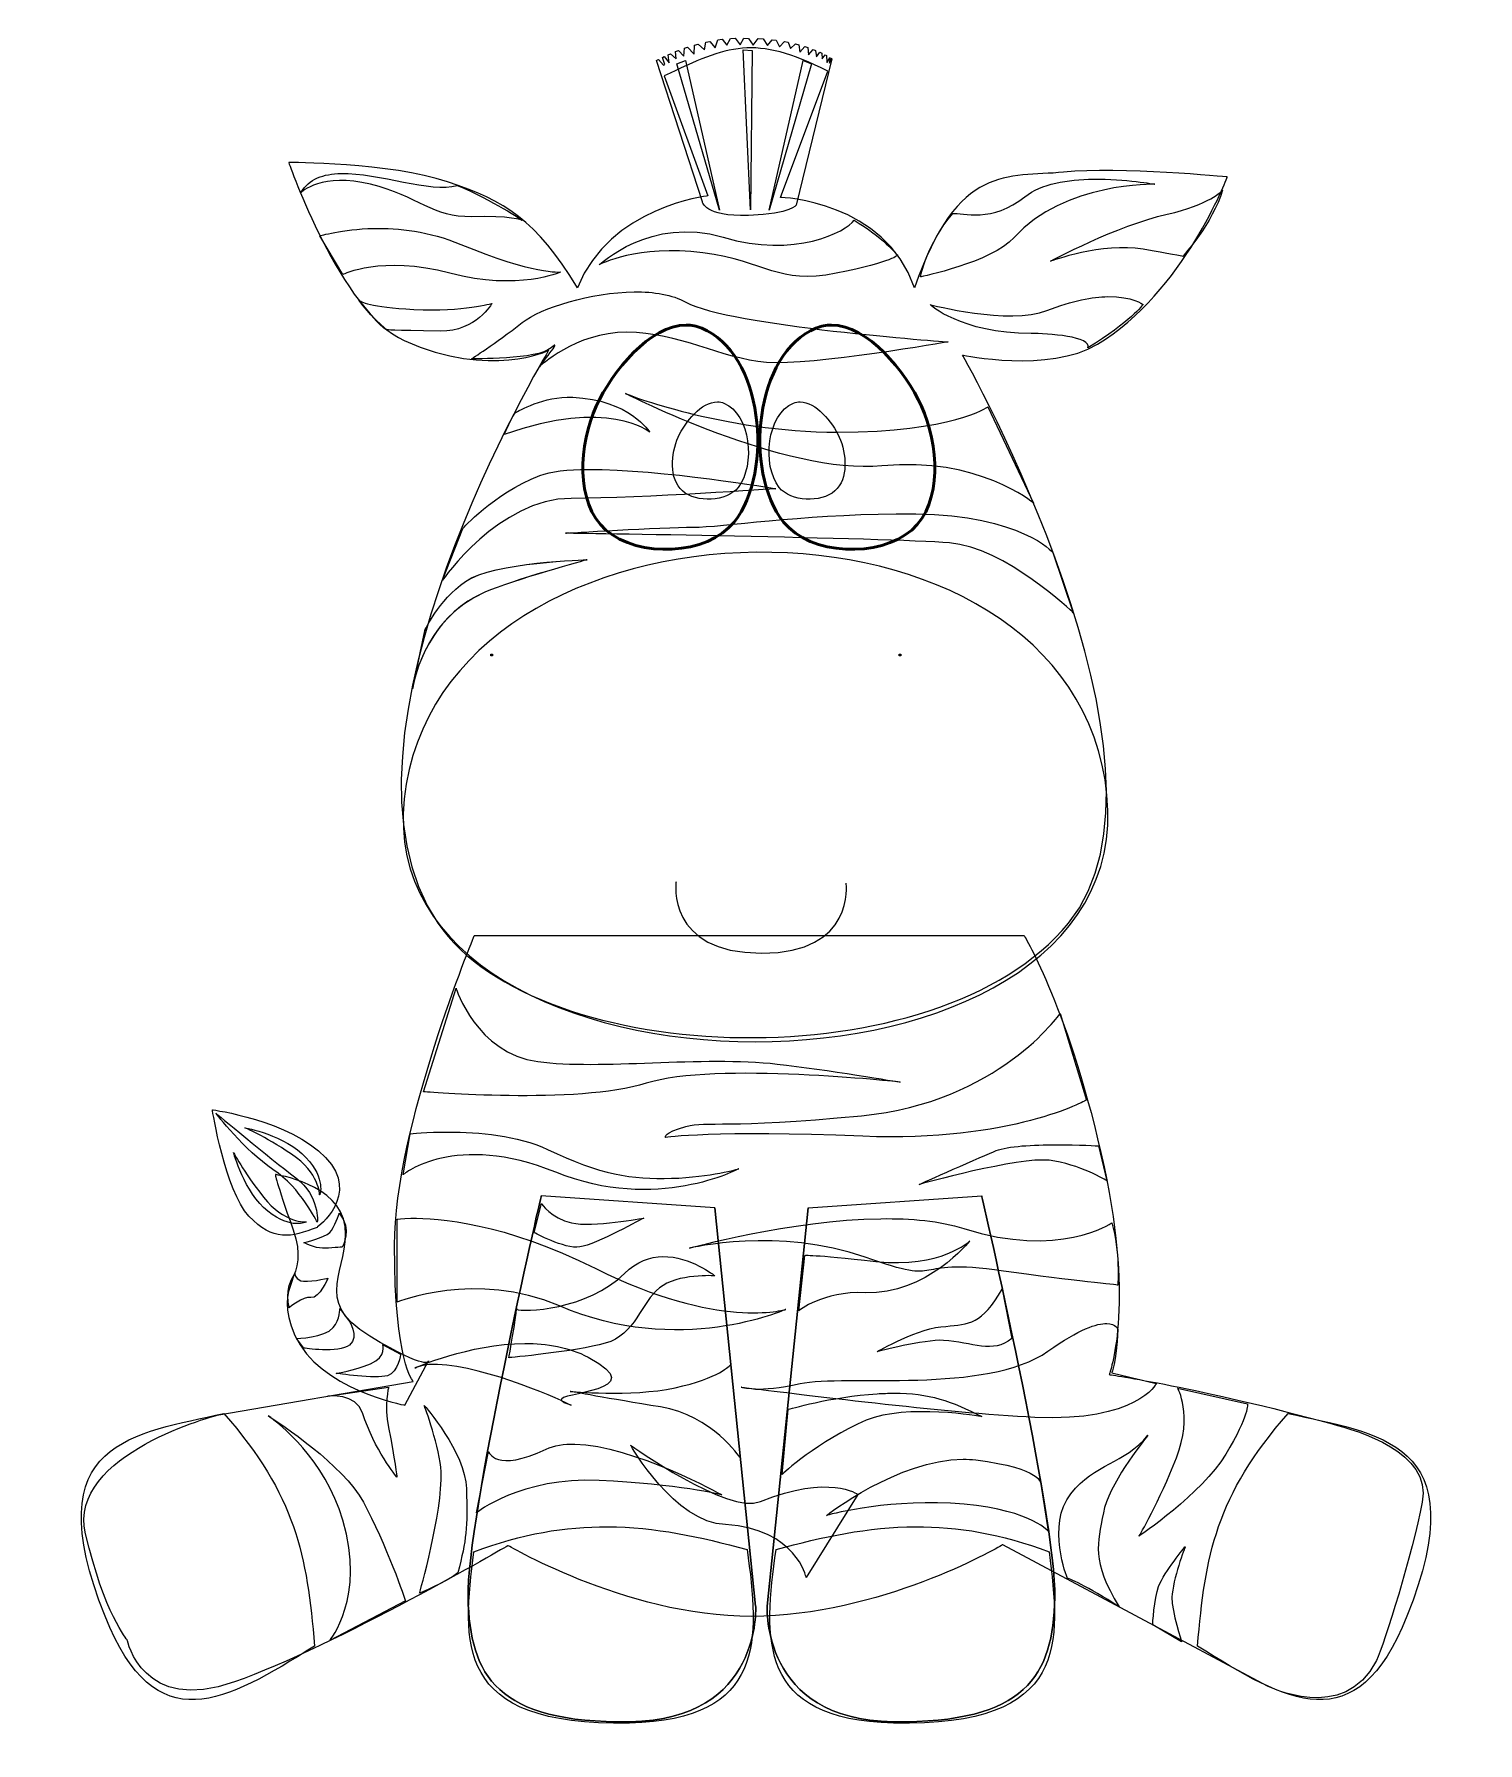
# Model space of a CAD drawing. Header units: centimetres. Extents: x -6.6 to 6.7, y -7.9 to 7.8.
import ezdxf

# ---------------------------------------------------------------- set-up
doc = ezdxf.new("R2010")
doc.units = ezdxf.units.CM
doc.header["$MEASUREMENT"] = 0
doc.header["$XCLIPFRAME"] = 0
doc.layers.add('Layer 1', color=7, linetype='Continuous')
picture_1 = doc.add_image_def('image1.jpg', size_in_pixel=(84, 90))
picture_2 = doc.add_image_def('image2.jpg', size_in_pixel=(84, 90))

msp = doc.modelspace()

# ---------------------------------------------------------------- linework, layer by layer
at = {"layer": 'Layer 1', "lineweight": 25}
for points, knots in [([(-1.62798, 5.43904), (-1.3327, 6.18384), (-0.43021, 6.2828), (-0.43021, 6.2828), (-0.43021, 6.2828), (-0.43021, 6.2828), (-0.83129, 7.38677), (-0.83129, 7.38677), (-0.83129, 7.38677), (-0.23989, 7.66702), (-0.00367, 7.77023), (0.67377, 7.43104), (0.67377, 7.43104), (0.67377, 7.43104), (0.23869, 6.26984), (0.23869, 6.26984), (0.23869, 6.26984), (0.23869, 6.26984), (1.20172, 6.23539), (1.47056, 5.43905), (1.47056, 5.43905), (1.8722, 6.59046), (2.32604, 6.44989), (2.84282, 6.50146), (2.84282, 6.50146), (3.3596, 6.55301), (4.34788, 6.45719), (4.34788, 6.45719), (4.34788, 6.45719), (4.34788, 6.45719), (3.95071, 5.39775), (3.15268, 4.91893), (3.15268, 4.91893), (2.71001, 4.65334), (1.91321, 4.81933), (1.91321, 4.81933), (1.91321, 4.81933), (1.91321, 4.81933), (4.05803, 1.02706), (2.88709, -0.40407), (2.88709, -0.40407), (1.69189, -1.86486), (-1.99156, -1.74911), (-2.91178, -0.40407), (-2.91178, -0.40407), (-4.06441, 1.28066), (-1.89364, 4.86378), (-1.89364, 4.86378), (-1.89364, 4.86378), (-1.89364, 4.86378), (-2.42484, 4.59819), (-3.22164, 4.95231), (-3.22164, 4.95231), (-3.80505, 5.2116), (-4.28405, 6.59019), (-4.28405, 6.59019), (-4.28405, 6.59019), (-4.28405, 6.59019), (-3.35444, 6.59019), (-2.82326, 6.41312), (-2.82326, 6.41312), (-2.29206, 6.23605), (-2.01176, 6.0667), (-1.62806, 5.43924), (-1.62806, 5.43924), (-1.62806, 5.43924), (-1.62798, 5.43904), (-1.62798, 5.43904)], [0, 0, 0, 0, 0.05555556, 0.05555556, 0.05555556, 0.05555556, 0.11111111, 0.11111111, 0.11111111, 0.11111111, 0.16666667, 0.16666667, 0.16666667, 0.16666667, 0.22222222, 0.22222222, 0.22222222, 0.22222222, 0.27777778, 0.27777778, 0.27777778, 0.27777778, 0.33333333, 0.33333333, 0.33333333, 0.33333333, 0.38888889, 0.38888889, 0.38888889, 0.38888889, 0.44444444, 0.44444444, 0.44444444, 0.44444444, 0.5, 0.5, 0.5, 0.5, 0.55555556, 0.55555556, 0.55555556, 0.55555556, 0.61111111, 0.61111111, 0.61111111, 0.61111111, 0.66666667, 0.66666667, 0.66666667, 0.66666667, 0.72222222, 0.72222222, 0.72222222, 0.72222222, 0.77777778, 0.77777778, 0.77777778, 0.77777778, 0.83333333, 0.83333333, 0.83333333, 0.83333333, 0.88888889, 0.88888889, 0.88888889, 0.88888889, 1, 1, 1, 1]), ([(-0.4789, 6.22935), (-0.4789, 6.22935), (-0.46325, 6.08849), (-0.05633, 6.10414), (-0.05633, 6.10414), (0.3506, 6.11979), (0.3819, 6.19804), (0.3819, 6.19804), (0.3819, 6.19804), (0.3819, 6.19804), (0.71057, 7.544), (0.71057, 7.544), (0.71057, 7.544), (0.71057, 7.544), (0.70979, 7.54454), (0.70979, 7.54454), (0.70979, 7.54454), (0.70979, 7.54454), (0.70746, 7.54611), (0.70746, 7.54611), (0.70746, 7.54611), (0.70746, 7.54611), (0.70358, 7.54864), (0.70358, 7.54864), (0.70358, 7.54864), (0.70358, 7.54864), (0.69033, 7.50512), (0.69033, 7.50512), (0.69033, 7.50512), (0.69033, 7.50512), (0.6912, 7.55632), (0.6912, 7.55632), (0.6912, 7.55632), (0.6912, 7.55632), (0.66706, 7.51047), (0.66706, 7.51047), (0.66706, 7.51047), (0.66706, 7.51047), (0.66487, 7.51617), (0.66487, 7.51617), (0.66487, 7.51617), (0.66487, 7.51617), (0.66116, 7.57335), (0.66116, 7.57335), (0.66116, 7.57335), (0.66116, 7.57335), (0.64812, 7.58022), (0.64812, 7.58022), (0.64812, 7.58022), (0.64812, 7.58022), (0.62183, 7.54453), (0.62183, 7.54453), (0.62183, 7.54453), (0.62183, 7.54453), (0.61752, 7.59533), (0.61752, 7.59533), (0.61752, 7.59533), (0.61752, 7.59533), (0.59997, 7.60343), (0.59997, 7.60343), (0.59997, 7.60343), (0.59997, 7.60343), (0.56919, 7.56095), (0.56919, 7.56095), (0.56919, 7.56095), (0.56919, 7.56095), (0.5604, 7.6204), (0.5604, 7.6204), (0.5604, 7.6204), (0.5604, 7.6204), (0.5384, 7.62912), (0.5384, 7.62912), (0.5384, 7.62912), (0.5384, 7.62912), (0.49536, 7.57922), (0.49536, 7.57922), (0.49536, 7.57922), (0.49536, 7.57922), (0.48998, 7.6467), (0.48998, 7.6467), (0.48998, 7.6467), (0.48998, 7.6467), (0.46358, 7.65542), (0.46358, 7.65542), (0.46358, 7.65542), (0.46358, 7.65542), (0.41616, 7.60532), (0.41616, 7.60532), (0.41616, 7.60532), (0.41616, 7.60532), (0.40641, 7.67239), (0.40641, 7.67239), (0.40641, 7.67239), (0.40641, 7.67239), (0.37565, 7.68049), (0.37565, 7.68049), (0.37565, 7.68049), (0.37565, 7.68049), (0.33172, 7.63739), (0.33172, 7.63739), (0.33172, 7.63739), (0.33172, 7.63739), (0.30983, 7.6956), (0.30983, 7.6956), (0.30983, 7.6956), (0.30983, 7.6956), (0.27478, 7.70247), (0.27478, 7.70247), (0.27478, 7.70247), (0.27478, 7.70247), (0.23048, 7.65401), (0.23048, 7.65401), (0.23048, 7.65401), (0.23048, 7.65401), (0.20042, 7.71448), (0.20042, 7.71448), (0.20042, 7.71448), (0.20042, 7.71448), (0.16112, 7.71949), (0.16112, 7.71949), (0.16112, 7.71949), (0.16112, 7.71949), (0.12042, 7.66505), (0.12042, 7.66505), (0.12042, 7.66505), (0.12042, 7.66505), (0.07832, 7.72717), (0.07832, 7.72717), (0.07832, 7.72717), (0.07832, 7.72717), (0.03483, 7.7297), (0.03483, 7.7297), (0.03483, 7.7297), (0.03483, 7.7297), (-0.01396, 7.66867), (-0.01396, 7.66867), (-0.01396, 7.66867), (-0.01396, 7.66867), (-0.05631, 7.73181), (-0.05631, 7.73181), (-0.05631, 7.73181), (-0.05631, 7.73181), (-0.09771, 7.73356), (-0.09771, 7.73356), (-0.09771, 7.73356), (-0.09771, 7.73356), (-0.13098, 7.6713), (-0.13098, 7.6713), (-0.13098, 7.6713), (-0.13098, 7.6713), (-0.17953, 7.73292), (-0.17953, 7.73292), (-0.17953, 7.73292), (-0.17953, 7.73292), (-0.21982, 7.7307), (-0.21982, 7.7307), (-0.21982, 7.7307), (-0.21982, 7.7307), (-0.25569, 7.66864), (-0.25569, 7.66864), (-0.25569, 7.66864), (-0.25569, 7.66864), (-0.29881, 7.7229), (-0.29881, 7.7229), (-0.29881, 7.7229), (-0.29881, 7.7229), (-0.33739, 7.7175), (-0.33739, 7.7175), (-0.33739, 7.7175), (-0.33739, 7.7175), (-0.36352, 7.64471), (-0.36352, 7.64471), (-0.36352, 7.64471), (-0.36352, 7.64471), (-0.41236, 7.70416), (-0.41236, 7.70416), (-0.41236, 7.70416), (-0.41236, 7.70416), (-0.44863, 7.69639), (-0.44863, 7.69639), (-0.44863, 7.69639), (-0.44863, 7.69639), (-0.46052, 7.62541), (-0.46052, 7.62541), (-0.46052, 7.62541), (-0.46052, 7.62541), (-0.5184, 7.67911), (-0.5184, 7.67911), (-0.5184, 7.67911), (-0.5184, 7.67911), (-0.55177, 7.66977), (-0.55177, 7.66977), (-0.55177, 7.66977), (-0.55177, 7.66977), (-0.55665, 7.58575), (-0.55665, 7.58575), (-0.55665, 7.58575), (-0.55665, 7.58575), (-0.61514, 7.65015), (-0.61514, 7.65015), (-0.61514, 7.65015), (-0.61514, 7.65015), (-0.64501, 7.64004), (-0.64501, 7.64004), (-0.64501, 7.64004), (-0.64501, 7.64004), (-0.65011, 7.56725), (-0.65011, 7.56725), (-0.65011, 7.56725), (-0.65011, 7.56725), (-0.70079, 7.61968), (-0.70079, 7.61968), (-0.70079, 7.61968), (-0.70079, 7.61968), (-0.72657, 7.60961), (-0.72657, 7.60961), (-0.72657, 7.60961), (-0.72657, 7.60961), (-0.71955, 7.54495), (-0.71955, 7.54495), (-0.71955, 7.54495), (-0.71955, 7.54495), (-0.77357, 7.59012), (-0.77357, 7.59012), (-0.77357, 7.59012), (-0.77357, 7.59012), (-0.79466, 7.58088), (-0.79466, 7.58088), (-0.79466, 7.58088), (-0.79466, 7.58088), (-0.78667, 7.50558), (-0.78667, 7.50558), (-0.78667, 7.50558), (-0.78667, 7.50558), (-0.83169, 7.56386), (-0.83169, 7.56386), (-0.83169, 7.56386), (-0.83169, 7.56386), (-0.8475, 7.55626), (-0.8475, 7.55626), (-0.8475, 7.55626), (-0.8475, 7.55626), (-0.8262, 7.4907), (-0.8262, 7.4907), (-0.8262, 7.4907), (-0.8262, 7.4907), (-0.83816, 7.48464), (-0.83816, 7.48464), (-0.83816, 7.48464), (-0.83816, 7.48464), (-0.8833, 7.53817), (-0.8833, 7.53817), (-0.8833, 7.53817), (-0.8833, 7.53817), (-0.89114, 7.534), (-0.89114, 7.534), (-0.89114, 7.534), (-0.89114, 7.534), (-0.89682, 7.53091), (-0.89682, 7.53091), (-0.89682, 7.53091), (-0.89682, 7.53091), (-0.90028, 7.52899), (-0.90028, 7.52899), (-0.90028, 7.52899), (-0.90028, 7.52899), (-0.90145, 7.52833), (-0.90145, 7.52833), (-0.90145, 7.52833), (-0.90145, 7.52833), (-0.4789, 6.22935), (-0.4789, 6.22935)], [0, 0, 0, 0, 0.01449275, 0.01449275, 0.01449275, 0.01449275, 0.02898551, 0.02898551, 0.02898551, 0.02898551, 0.04347826, 0.04347826, 0.04347826, 0.04347826, 0.05797101, 0.05797101, 0.05797101, 0.05797101, 0.07246377, 0.07246377, 0.07246377, 0.07246377, 0.08695652, 0.08695652, 0.08695652, 0.08695652, 0.10144928, 0.10144928, 0.10144928, 0.10144928, 0.11594203, 0.11594203, 0.11594203, 0.11594203, 0.13043478, 0.13043478, 0.13043478, 0.13043478, 0.14492754, 0.14492754, 0.14492754, 0.14492754, 0.15942029, 0.15942029, 0.15942029, 0.15942029, 0.17391304, 0.17391304, 0.17391304, 0.17391304, 0.1884058, 0.1884058, 0.1884058, 0.1884058, 0.20289855, 0.20289855, 0.20289855, 0.20289855, 0.2173913, 0.2173913, 0.2173913, 0.2173913, 0.23188406, 0.23188406, 0.23188406, 0.23188406, 0.24637681, 0.24637681, 0.24637681, 0.24637681, 0.26086957, 0.26086957, 0.26086957, 0.26086957, 0.27536232, 0.27536232, 0.27536232, 0.27536232, 0.28985507, 0.28985507, 0.28985507, 0.28985507, 0.30434783, 0.30434783, 0.30434783, 0.30434783, 0.31884058, 0.31884058, 0.31884058, 0.31884058, 0.33333333, 0.33333333, 0.33333333, 0.33333333, 0.34782609, 0.34782609, 0.34782609, 0.34782609, 0.36231884, 0.36231884, 0.36231884, 0.36231884, 0.37681159, 0.37681159, 0.37681159, 0.37681159, 0.39130435, 0.39130435, 0.39130435, 0.39130435, 0.4057971, 0.4057971, 0.4057971, 0.4057971, 0.42028986, 0.42028986, 0.42028986, 0.42028986, 0.43478261, 0.43478261, 0.43478261, 0.43478261, 0.44927536, 0.44927536, 0.44927536, 0.44927536, 0.46376812, 0.46376812, 0.46376812, 0.46376812, 0.47826087, 0.47826087, 0.47826087, 0.47826087, 0.49275362, 0.49275362, 0.49275362, 0.49275362, 0.50724638, 0.50724638, 0.50724638, 0.50724638, 0.52173913, 0.52173913, 0.52173913, 0.52173913, 0.53623188, 0.53623188, 0.53623188, 0.53623188, 0.55072464, 0.55072464, 0.55072464, 0.55072464, 0.56521739, 0.56521739, 0.56521739, 0.56521739, 0.57971014, 0.57971014, 0.57971014, 0.57971014, 0.5942029, 0.5942029, 0.5942029, 0.5942029, 0.60869565, 0.60869565, 0.60869565, 0.60869565, 0.62318841, 0.62318841, 0.62318841, 0.62318841, 0.63768116, 0.63768116, 0.63768116, 0.63768116, 0.65217391, 0.65217391, 0.65217391, 0.65217391, 0.66666667, 0.66666667, 0.66666667, 0.66666667, 0.68115942, 0.68115942, 0.68115942, 0.68115942, 0.69565217, 0.69565217, 0.69565217, 0.69565217, 0.71014493, 0.71014493, 0.71014493, 0.71014493, 0.72463768, 0.72463768, 0.72463768, 0.72463768, 0.73913043, 0.73913043, 0.73913043, 0.73913043, 0.75362319, 0.75362319, 0.75362319, 0.75362319, 0.76811594, 0.76811594, 0.76811594, 0.76811594, 0.7826087, 0.7826087, 0.7826087, 0.7826087, 0.79710145, 0.79710145, 0.79710145, 0.79710145, 0.8115942, 0.8115942, 0.8115942, 0.8115942, 0.82608696, 0.82608696, 0.82608696, 0.82608696, 0.84057971, 0.84057971, 0.84057971, 0.84057971, 0.85507246, 0.85507246, 0.85507246, 0.85507246, 0.86956522, 0.86956522, 0.86956522, 0.86956522, 0.88405797, 0.88405797, 0.88405797, 0.88405797, 0.89855072, 0.89855072, 0.89855072, 0.89855072, 0.91304348, 0.91304348, 0.91304348, 0.91304348, 0.92753623, 0.92753623, 0.92753623, 0.92753623, 0.94202899, 0.94202899, 0.94202899, 0.94202899, 0.95652174, 0.95652174, 0.95652174, 0.95652174, 0.97101449, 0.97101449, 0.97101449, 0.97101449, 1, 1, 1, 1]), ([(-3.80312, 6.48891), (-3.96273, 6.48543), (-4.09744, 6.44158), (-4.17354, 6.31362), (-4.17354, 6.31362), (-4.17354, 6.31362), (-3.97377, 6.50118), (-3.53111, 6.39051), (-3.53111, 6.39051), (-3.08844, 6.27984), (-2.95591, 6.08095), (-2.60176, 6.09203), (-2.60176, 6.09203), (-2.24762, 6.1031), (-2.1371, 6.05896), (-2.1371, 6.05896), (-2.1371, 6.05896), (-2.1371, 6.05896), (-2.402, 6.24173), (-2.7349, 6.37977), (-2.7349, 6.37977), (-2.97899, 6.30729), (-3.452, 6.49656), (-3.80316, 6.48891), (-3.80316, 6.48891), (-3.80316, 6.48891), (-3.80312, 6.48891), (-3.80312, 6.48891)], [0, 0, 0, 0, 0.125, 0.125, 0.125, 0.125, 0.25, 0.25, 0.25, 0.25, 0.375, 0.375, 0.375, 0.375, 0.5, 0.5, 0.5, 0.5, 0.625, 0.625, 0.625, 0.625, 0.75, 0.75, 0.75, 0.75, 1, 1, 1, 1]), ([(3.11494, 6.43678), (2.88354, 6.43323), (2.63596, 6.39578), (2.48737, 6.27555), (2.48737, 6.27555), (2.18866, 6.03382), (1.90963, 6.12696), (1.82342, 6.12176), (1.82342, 6.12176), (1.5823, 5.8399), (1.52658, 5.53886), (1.52658, 5.53886), (1.52658, 5.53886), (1.52658, 5.53886), (2.17854, 5.66869), (2.3873, 5.90018), (2.3873, 5.90018), (2.84847, 6.41136), (3.68296, 6.39045), (3.68296, 6.39045), (3.68296, 6.39045), (3.68296, 6.39045), (3.41245, 6.44131), (3.11493, 6.43675), (3.11493, 6.43675), (3.11493, 6.43675), (3.11494, 6.43678), (3.11494, 6.43678)], [0, 0, 0, 0, 0.125, 0.125, 0.125, 0.125, 0.25, 0.25, 0.25, 0.25, 0.375, 0.375, 0.375, 0.375, 0.5, 0.5, 0.5, 0.5, 0.625, 0.625, 0.625, 0.625, 0.75, 0.75, 0.75, 0.75, 1, 1, 1, 1]), ([(4.30392, 6.33508), (4.30392, 6.33508), (4.18347, 6.20004), (3.7946, 6.11432), (3.7946, 6.11432), (3.3352, 6.01305), (2.7214, 5.68273), (2.7214, 5.68273), (2.7214, 5.68273), (2.7214, 5.68273), (3.19826, 5.85634), (3.57304, 5.79352), (3.57304, 5.79352), (3.80871, 5.75402), (3.93848, 5.72655), (3.93848, 5.72655), (3.93848, 5.72655), (3.93848, 5.72655), (4.21539, 6.0363), (4.30392, 6.33509), (4.30392, 6.33509), (4.30392, 6.33509), (4.30392, 6.33508), (4.30392, 6.33508)], [0, 0, 0, 0, 0.14285714, 0.14285714, 0.14285714, 0.14285714, 0.28571429, 0.28571429, 0.28571429, 0.28571429, 0.42857143, 0.42857143, 0.42857143, 0.42857143, 0.57142857, 0.57142857, 0.57142857, 0.57142857, 0.71428571, 0.71428571, 0.71428571, 0.71428571, 1, 1, 1, 1]), ([(-3.50393, 5.98377), (-3.79674, 5.97786), (-3.99672, 5.91514), (-3.99672, 5.91514), (-3.99672, 5.91514), (-3.99672, 5.91514), (-3.78588, 5.56044), (-3.78588, 5.56044), (-3.78588, 5.56044), (-3.78588, 5.56044), (-3.43195, 5.73802), (-2.80113, 5.57202), (-2.80113, 5.57202), (-2.17034, 5.40602), (-1.7833, 5.58277), (-1.7833, 5.58277), (-1.7833, 5.58277), (-1.7833, 5.58277), (-2.0379, 5.56076), (-2.70191, 5.83743), (-2.70191, 5.83743), (-2.99242, 5.95847), (-3.27619, 5.98837), (-3.50392, 5.98378), (-3.50392, 5.98378), (-3.50392, 5.98378), (-3.50393, 5.98377), (-3.50393, 5.98377)], [0, 0, 0, 0, 0.125, 0.125, 0.125, 0.125, 0.25, 0.25, 0.25, 0.25, 0.375, 0.375, 0.375, 0.375, 0.5, 0.5, 0.5, 0.5, 0.625, 0.625, 0.625, 0.625, 0.75, 0.75, 0.75, 0.75, 1, 1, 1, 1]), ([(0.91726, 6.05891), (0.83974, 5.95565), (0.37492, 5.70426), (-0.28908, 5.90347), (-0.28908, 5.90347), (-0.95318, 6.1027), (-1.42864, 5.64973), (-1.42864, 5.64973), (-1.42864, 5.64973), (-1.42864, 5.64973), (-1.07457, 5.83716), (-0.47696, 5.7597), (-0.47696, 5.7597), (0.12063, 5.68223), (0.2086, 5.46136), (0.75087, 5.57201), (0.75087, 5.57201), (1.29313, 5.68268), (1.3156, 5.7382), (1.3156, 5.7382), (1.3156, 5.7382), (1.3156, 5.7382), (1.17166, 5.90773), (0.91708, 6.05901), (0.91708, 6.05901), (0.91708, 6.05901), (0.91726, 6.05891), (0.91726, 6.05891)], [0, 0, 0, 0, 0.125, 0.125, 0.125, 0.125, 0.25, 0.25, 0.25, 0.25, 0.375, 0.375, 0.375, 0.375, 0.5, 0.5, 0.5, 0.5, 0.625, 0.625, 0.625, 0.625, 0.75, 0.75, 0.75, 0.75, 1, 1, 1, 1]), ([(-1.10614, 5.40087), (-1.50442, 5.3973), (-1.9622, 5.25505), (-2.13719, 5.11808), (-2.13719, 5.11808), (-2.39172, 4.91888), (-2.60185, 4.78653), (-2.60185, 4.78653), (-2.60185, 4.78653), (-2.60185, 4.78653), (-1.99349, 4.77508), (-1.87176, 4.88575), (-1.87176, 4.88575), (-1.75003, 4.99642), (-1.98255, 4.70881), (-1.98255, 4.70881), (-1.98255, 4.70881), (-1.98255, 4.70881), (-1.64978, 5.02962), (-1.17393, 5.02962), (-1.17393, 5.02962), (-0.69805, 5.02962), (-0.31123, 4.78583), (0.1093, 4.75263), (0.1093, 4.75263), (0.52983, 4.71943), (1.7803, 4.94115), (1.7803, 4.94115), (1.7803, 4.94115), (1.7803, 4.94115), (-0.23397, 5.08527), (-0.63238, 5.30659), (-0.63238, 5.30659), (-0.75688, 5.37576), (-0.92512, 5.40247), (-1.10614, 5.40085), (-1.10614, 5.40085), (-1.10614, 5.40085), (-1.10614, 5.40087), (-1.10614, 5.40087)], [0, 0, 0, 0, 0.09090909, 0.09090909, 0.09090909, 0.09090909, 0.18181818, 0.18181818, 0.18181818, 0.18181818, 0.27272727, 0.27272727, 0.27272727, 0.27272727, 0.36363636, 0.36363636, 0.36363636, 0.36363636, 0.45454545, 0.45454545, 0.45454545, 0.45454545, 0.54545455, 0.54545455, 0.54545455, 0.54545455, 0.63636364, 0.63636364, 0.63636364, 0.63636364, 0.72727273, 0.72727273, 0.72727273, 0.72727273, 0.81818182, 0.81818182, 0.81818182, 0.81818182, 1, 1, 1, 1]), ([(3.24863, 5.35705), (3.11172, 5.35471), (2.92758, 5.32338), (2.68803, 5.22889), (2.68803, 5.22889), (2.34378, 5.0931), (1.61398, 5.28429), (1.61398, 5.28429), (1.61398, 5.28429), (1.61398, 5.28429), (1.89187, 5.01889), (2.54415, 5.01889), (2.54415, 5.01889), (2.68802, 5.01889), (3.11435, 4.98957), (3.06422, 4.88577), (3.06422, 4.88577), (3.45676, 5.12504), (3.57272, 5.28429), (3.57272, 5.28429), (3.57272, 5.28429), (3.57272, 5.28429), (3.47679, 5.36096), (3.24861, 5.35705), (3.24861, 5.35705), (3.24861, 5.35705), (3.24863, 5.35705), (3.24863, 5.35705)], [0, 0, 0, 0, 0.125, 0.125, 0.125, 0.125, 0.25, 0.25, 0.25, 0.25, 0.375, 0.375, 0.375, 0.375, 0.5, 0.5, 0.5, 0.5, 0.625, 0.625, 0.625, 0.625, 0.75, 0.75, 0.75, 0.75, 1, 1, 1, 1]), ([(-3.63953, 5.32556), (-3.40933, 5.03002), (-3.3766, 5.05187), (-3.3766, 5.05187), (-3.3766, 5.05187), (-3.3766, 5.05187), (-3.35409, 5.04699), (-2.88961, 5.04029), (-2.88961, 5.04029), (-2.5606, 5.03555), (-2.41418, 5.29495), (-2.41418, 5.29495), (-2.41418, 5.29495), (-2.41418, 5.29495), (-2.66871, 5.21742), (-3.13353, 5.23955), (-3.13353, 5.23955), (-3.54022, 5.25892), (-3.62473, 5.31253), (-3.63955, 5.32554), (-3.63955, 5.32554), (-3.63955, 5.32554), (-3.63953, 5.32556), (-3.63953, 5.32556)], [0, 0, 0, 0, 0.14285714, 0.14285714, 0.14285714, 0.14285714, 0.28571429, 0.28571429, 0.28571429, 0.28571429, 0.42857143, 0.42857143, 0.42857143, 0.42857143, 0.57142857, 0.57142857, 0.57142857, 0.57142857, 0.71428571, 0.71428571, 0.71428571, 0.71428571, 1, 1, 1, 1]), ([(-1.72395, 4.43256), (-1.97988, 4.42466), (-2.20351, 4.28786), (-2.20351, 4.28786), (-2.20351, 4.28786), (-2.20351, 4.28786), (-2.25409, 4.20166), (-2.30355, 4.0886), (-2.30355, 4.0886), (-1.34594, 4.42928), (-0.9641, 4.11092), (-0.9641, 4.11092), (-0.9641, 4.11092), (-0.9641, 4.11092), (-1.14828, 4.41075), (-1.67268, 4.43173), (-1.67268, 4.43173), (-1.68997, 4.43242), (-1.70688, 4.43308), (-1.72394, 4.43256), (-1.72394, 4.43256), (-1.72394, 4.43256), (-1.72395, 4.43256), (-1.72395, 4.43256)], [0, 0, 0, 0, 0.14285714, 0.14285714, 0.14285714, 0.14285714, 0.28571429, 0.28571429, 0.28571429, 0.28571429, 0.42857143, 0.42857143, 0.42857143, 0.42857143, 0.57142857, 0.57142857, 0.57142857, 0.57142857, 0.71428571, 0.71428571, 0.71428571, 0.71428571, 1, 1, 1, 1]), ([(-1.18552, 4.46484), (-1.18552, 4.46484), (0.28641, 3.71236), (1.17176, 3.80089), (1.17176, 3.80089), (2.05708, 3.88942), (2.5658, 3.45775), (2.5658, 3.45775), (2.5658, 3.45775), (2.5658, 3.45775), (2.14577, 4.34328), (2.14577, 4.34328), (2.14577, 4.34328), (2.14577, 4.34328), (1.82488, 4.11094), (0.7625, 4.11094), (0.7625, 4.11094), (-0.29991, 4.11094), (-1.18549, 4.46482), (-1.18549, 4.46482), (-1.18549, 4.46482), (-1.18549, 4.46482), (-1.18552, 4.46484), (-1.18552, 4.46484)], [0, 0, 0, 0, 0.14285714, 0.14285714, 0.14285714, 0.14285714, 0.28571429, 0.28571429, 0.28571429, 0.28571429, 0.42857143, 0.42857143, 0.42857143, 0.42857143, 0.57142857, 0.57142857, 0.57142857, 0.57142857, 0.71428571, 0.71428571, 0.71428571, 0.71428571, 1, 1, 1, 1]), ([(-3.22157, 0.73819), (-2.90851, 3.7039), (2.94322, 3.80842), (3.24141, 0.77346), (3.24141, 0.77346), (3.53949, -2.26158), (-3.53457, -2.22771), (-3.22157, 0.73819)], [0, 0, 0, 0, 0.33333333, 0.33333333, 0.33333333, 0.33333333, 1, 1, 1, 1]), ([(-1.53047, 3.76862), (-1.71865, 3.76732), (-1.87681, 3.75113), (-1.97365, 3.7124), (-1.97365, 3.7124), (-2.41603, 3.53513), (-2.68194, 3.22504), (-2.68194, 3.22504), (-2.68194, 3.22504), (-2.68194, 3.22504), (-2.86963, 2.74961), (-2.86963, 2.74961), (-2.86963, 2.74961), (-2.86963, 2.74961), (-2.34962, 3.50203), (-1.68562, 3.50203), (-1.68562, 3.50203), (-1.02162, 3.50203), (0.19541, 3.5905), (0.19541, 3.5905), (0.19541, 3.5905), (0.19541, 3.5905), (-0.85808, 3.77291), (-1.53018, 3.76827), (-1.53018, 3.76827), (-1.53018, 3.76827), (-1.53047, 3.76862), (-1.53047, 3.76862)], [0, 0, 0, 0, 0.125, 0.125, 0.125, 0.125, 0.25, 0.25, 0.25, 0.25, 0.375, 0.375, 0.375, 0.375, 0.5, 0.5, 0.5, 0.5, 0.625, 0.625, 0.625, 0.625, 0.75, 0.75, 0.75, 0.75, 1, 1, 1, 1]), ([(1.30163, 3.35931), (0.41181, 3.35384), (-0.29558, 3.23694), (-0.56532, 3.23694), (-0.56532, 3.23694), (-0.85305, 3.23694), (-1.73859, 3.18154), (-1.73859, 3.18154), (-1.73859, 3.18154), (-1.73859, 3.18154), (1.22765, 3.13734), (1.79201, 3.09307), (1.79201, 3.09307), (2.30382, 3.05293), (2.93136, 2.45064), (2.93136, 2.45064), (2.93136, 2.45064), (2.93136, 2.45064), (2.74367, 3.00462), (2.74367, 3.00462), (2.74367, 3.00462), (2.74367, 3.00462), (2.4558, 3.34744), (1.48192, 3.3585), (1.48192, 3.3585), (1.42105, 3.35919), (1.36099, 3.35969), (1.30167, 3.35933), (1.30167, 3.35933), (1.30167, 3.35933), (1.30163, 3.35931), (1.30163, 3.35931)], [0, 0, 0, 0, 0.11111111, 0.11111111, 0.11111111, 0.11111111, 0.22222222, 0.22222222, 0.22222222, 0.22222222, 0.33333333, 0.33333333, 0.33333333, 0.33333333, 0.44444444, 0.44444444, 0.44444444, 0.44444444, 0.55555556, 0.55555556, 0.55555556, 0.55555556, 0.66666667, 0.66666667, 0.66666667, 0.66666667, 0.77777778, 0.77777778, 0.77777778, 0.77777778, 1, 1, 1, 1]), ([(-3.14404, 1.75392), (-3.14404, 1.75392), (-3.05862, 2.3877), (-2.48004, 2.63924), (-2.48004, 2.63924), (-2.22551, 2.74991), (-1.53937, 2.93803), (-1.53937, 2.93803), (-1.53937, 2.93803), (-1.53937, 2.93803), (-2.40257, 2.9159), (-2.6571, 2.73883), (-2.6571, 2.73883), (-2.91163, 2.56176), (-3.03336, 2.2851), (-3.03336, 2.2851), (-3.03336, 2.2851), (-3.03336, 2.2851), (-3.14404, 1.75392), (-3.14404, 1.75392)], [0, 0, 0, 0, 0.16666667, 0.16666667, 0.16666667, 0.16666667, 0.33333333, 0.33333333, 0.33333333, 0.33333333, 0.5, 0.5, 0.5, 0.5, 0.66666667, 0.66666667, 0.66666667, 0.66666667, 1, 1, 1, 1]), ([(-1.53946, 2.93756), (-1.53946, 2.93756), (-2.4028, 2.91536), (-2.65732, 2.7383), (-2.65732, 2.7383), (-2.91185, 2.56123), (-3.03353, 2.2852), (-3.03353, 2.2852), (-3.03353, 2.2852), (-3.03353, 2.2852), (-3.12696, 1.8379), (-3.12696, 1.8379), (-3.12696, 1.8379), (-3.08176, 2.01799), (-2.93035, 2.44345), (-2.48037, 2.63908), (-2.48037, 2.63908), (-2.22584, 2.74975), (-1.53946, 2.93756), (-1.53946, 2.93756)], [0, 0, 0, 0, 0.16666667, 0.16666667, 0.16666667, 0.16666667, 0.33333333, 0.33333333, 0.33333333, 0.33333333, 0.5, 0.5, 0.5, 0.5, 0.66666667, 0.66666667, 0.66666667, 0.66666667, 1, 1, 1, 1]), ([(-3.12696, 1.8379), (-3.13988, 1.78643), (-3.14432, 1.75356), (-3.14432, 1.75356), (-3.14432, 1.75356), (-3.14432, 1.75356), (-3.12696, 1.8379), (-3.12696, 1.8379)], [0, 0, 0, 0, 0.33333333, 0.33333333, 0.33333333, 0.33333333, 1, 1, 1, 1]), ([(-2.74558, -1.00224), (-2.74558, -1.00224), (-3.04403, -1.95368), (-3.04403, -1.95368), (-3.04403, -1.95368), (-3.04403, -1.95368), (-1.62761, -2.07516), (-0.99682, -1.87596), (-0.99682, -1.87596), (-0.36603, -1.67676), (1.33813, -1.86521), (1.33813, -1.86521), (1.33813, -1.86521), (1.33813, -1.86521), (0.65228, -1.749), (0.20952, -1.69902), (0.20952, -1.69902), (-0.47662, -1.62155), (-1.42873, -1.75416), (-1.99314, -1.6767), (-1.99314, -1.6767), (-2.55755, -1.59923), (-2.74556, -1.00201), (-2.74556, -1.00201), (-2.74556, -1.00201), (-2.74556, -1.00201), (-2.74558, -1.00224), (-2.74558, -1.00224)], [0, 0, 0, 0, 0.125, 0.125, 0.125, 0.125, 0.25, 0.25, 0.25, 0.25, 0.375, 0.375, 0.375, 0.375, 0.5, 0.5, 0.5, 0.5, 0.625, 0.625, 0.625, 0.625, 0.75, 0.75, 0.75, 0.75, 1, 1, 1, 1]), ([(2.80987, -1.23458), (2.80987, -1.23458), (2.24501, -2.05294), (0.98342, -2.17467), (0.98342, -2.17467), (-0.27819, -2.2964), (-0.42191, -2.21938), (-0.63218, -2.27471), (-0.63218, -2.27471), (-0.84245, -2.33004), (-0.81987, -2.37393), (-0.81987, -2.37393), (-0.81987, -2.37393), (-0.81987, -2.37393), (-0.37725, -2.30785), (0.99501, -2.36318), (0.99501, -2.36318), (2.36727, -2.41851), (3.05297, -2.03081), (3.05297, -2.03081), (3.05297, -2.03081), (3.05297, -2.03081), (2.80955, -1.23468), (2.80955, -1.23468), (2.80955, -1.23468), (2.80955, -1.23468), (2.80987, -1.23458), (2.80987, -1.23458)], [0, 0, 0, 0, 0.125, 0.125, 0.125, 0.125, 0.25, 0.25, 0.25, 0.25, 0.375, 0.375, 0.375, 0.375, 0.5, 0.5, 0.5, 0.5, 0.625, 0.625, 0.625, 0.625, 0.75, 0.75, 0.75, 0.75, 1, 1, 1, 1]), ([(-4.98634, -2.12011), (-4.98634, -2.12011), (-4.86893, -2.86348), (-4.64982, -3.09825), (-4.64982, -3.09825), (-4.43071, -3.33301), (-4.25869, -3.29468), (-4.02392, -3.20078), (-4.02392, -3.20078), (-4.02392, -3.20078), (-3.6167, -2.90265), (-3.94537, -2.55835), (-3.94537, -2.55835), (-4.27404, -2.21405), (-4.98635, -2.12015), (-4.98635, -2.12015), (-4.98635, -2.12015), (-4.98635, -2.12015), (-4.98634, -2.12011), (-4.98634, -2.12011)], [0, 0, 0, 0, 0.16666667, 0.16666667, 0.16666667, 0.16666667, 0.33333333, 0.33333333, 0.33333333, 0.33333333, 0.5, 0.5, 0.5, 0.5, 0.66666667, 0.66666667, 0.66666667, 0.66666667, 1, 1, 1, 1]), ([(-2.81014, -2.32413), (-3.01773, -2.32373), (-3.16651, -2.34067), (-3.16651, -2.34067), (-3.16651, -2.34067), (-3.16651, -2.34067), (-3.23266, -2.71688), (-3.23266, -2.71688), (-3.23266, -2.71688), (-3.23266, -2.71688), (-2.75667, -2.31829), (-1.82706, -2.69456), (-1.82706, -2.69456), (-0.89745, -3.07083), (-0.14532, -2.66149), (-0.14532, -2.66149), (-0.14532, -2.66149), (-0.14532, -2.66149), (-0.39941, -2.73889), (-0.7646, -2.74996), (-0.7646, -2.74996), (-1.1298, -2.76103), (-1.41786, -2.71695), (-1.9048, -2.48456), (-1.9048, -2.48456), (-2.1787, -2.35383), (-2.54327, -2.32467), (-2.81018, -2.32416), (-2.81018, -2.32416), (-2.81018, -2.32416), (-2.81014, -2.32413), (-2.81014, -2.32413)], [0, 0, 0, 0, 0.11111111, 0.11111111, 0.11111111, 0.11111111, 0.22222222, 0.22222222, 0.22222222, 0.22222222, 0.33333333, 0.33333333, 0.33333333, 0.33333333, 0.44444444, 0.44444444, 0.44444444, 0.44444444, 0.55555556, 0.55555556, 0.55555556, 0.55555556, 0.66666667, 0.66666667, 0.66666667, 0.66666667, 0.77777778, 0.77777778, 0.77777778, 0.77777778, 1, 1, 1, 1]), ([(2.77257, -2.44154), (2.56376, -2.44207), (2.32897, -2.45312), (2.22356, -2.49528), (2.22356, -2.49528), (2.11296, -2.53973), (1.51501, -2.80537), (1.51501, -2.80537), (1.51501, -2.80537), (1.51501, -2.80537), (2.43311, -2.55141), (2.70976, -2.58461), (2.70976, -2.58461), (2.98643, -2.61781), (3.24141, -2.7723), (3.24141, -2.7723), (3.24141, -2.7723), (3.24141, -2.7723), (3.16369, -2.45149), (3.16369, -2.45149), (3.16369, -2.45149), (3.16369, -2.45149), (2.98142, -2.44104), (2.77261, -2.44157), (2.77261, -2.44157), (2.77261, -2.44157), (2.77257, -2.44154), (2.77257, -2.44154)], [0, 0, 0, 0, 0.125, 0.125, 0.125, 0.125, 0.25, 0.25, 0.25, 0.25, 0.375, 0.375, 0.375, 0.375, 0.5, 0.5, 0.5, 0.5, 0.625, 0.625, 0.625, 0.625, 0.75, 0.75, 0.75, 0.75, 1, 1, 1, 1]), ([(-3.2176, -4.83579), (-3.2176, -4.83579), (-4.00796, -4.68711), (-4.22706, -4.19412), (-4.22706, -4.19412), (-4.44617, -3.70112), (-4.07838, -3.68548), (-4.24271, -3.22379), (-4.24271, -3.22379), (-4.40704, -2.76209), (-4.40704, -2.71515), (-4.40704, -2.71515), (-4.40704, -2.71515), (-4.40704, -2.71515), (-3.81231, -2.80123), (-3.76537, -3.19248), (-3.76537, -3.19248), (-3.71842, -3.58375), (-4.0862, -3.87328), (-3.53844, -4.20194), (-3.53844, -4.20194), (-2.99068, -4.5306), (-2.9985, -4.42887), (-2.9985, -4.42887), (-2.9985, -4.42887), (-2.9985, -4.42887), (-3.2176, -4.83579), (-3.2176, -4.83579)], [0, 0, 0, 0, 0.125, 0.125, 0.125, 0.125, 0.25, 0.25, 0.25, 0.25, 0.375, 0.375, 0.375, 0.375, 0.5, 0.5, 0.5, 0.5, 0.625, 0.625, 0.625, 0.625, 0.75, 0.75, 0.75, 0.75, 1, 1, 1, 1]), ([(-0.36539, -3.02022), (-0.36539, -3.02022), (0.01021, -6.68258), (0.01021, -6.68258), (0.01021, -6.68258), (0.01021, -6.68258), (0.07281, -7.73118), (-1.14792, -7.74681), (-1.14792, -7.74681), (-2.36868, -7.76246), (-2.61908, -7.32424), (-2.63472, -6.60431), (-2.63472, -6.60431), (-2.65037, -5.88438), (-1.96175, -2.91073), (-1.96175, -2.91073)], [0, 0, 0, 0, 0.2, 0.2, 0.2, 0.2, 0.4, 0.4, 0.4, 0.4, 0.6, 0.6, 0.6, 0.6, 1, 1, 1, 1]), ([(-1.96003, -2.98238), (-1.96003, -2.98238), (-2.02618, -3.2486), (-2.02618, -3.2486), (-2.02618, -3.2486), (-2.02618, -3.2486), (-1.74919, -3.40302), (-1.60533, -3.38089), (-1.60533, -3.38089), (-1.46146, -3.35876), (-1.01912, -3.11549), (-1.01912, -3.11549), (-1.01912, -3.11549), (-1.01912, -3.11549), (-1.49492, -3.20441), (-1.68307, -3.16014), (-1.68307, -3.16014), (-1.87145, -3.11595), (-1.96009, -2.98234), (-1.96009, -2.98234), (-1.96009, -2.98234), (-1.96009, -2.98234), (-1.96003, -2.98238), (-1.96003, -2.98238)], [0, 0, 0, 0, 0.14285714, 0.14285714, 0.14285714, 0.14285714, 0.28571429, 0.28571429, 0.28571429, 0.28571429, 0.42857143, 0.42857143, 0.42857143, 0.42857143, 0.57142857, 0.57142857, 0.57142857, 0.57142857, 0.71428571, 0.71428571, 0.71428571, 0.71428571, 1, 1, 1, 1]), ([(0.49265, -3.02022), (0.49265, -3.02022), (0.11705, -6.68258), (0.11705, -6.68258), (0.11705, -6.68258), (0.11705, -6.68258), (0.05445, -7.73118), (1.27518, -7.74681), (1.27518, -7.74681), (2.49594, -7.76246), (2.74634, -7.32424), (2.76198, -6.60431), (2.76198, -6.60431), (2.77763, -5.88438), (2.08901, -2.91073), (2.08901, -2.91073)], [0, 0, 0, 0, 0.2, 0.2, 0.2, 0.2, 0.4, 0.4, 0.4, 0.4, 0.6, 0.6, 0.6, 0.6, 1, 1, 1, 1]), ([(-3.81886, -3.07097), (-3.81886, -3.07097), (-3.86306, -3.20447), (-3.90733, -3.24874), (-3.90733, -3.24874), (-3.9516, -3.29301), (-4.14546, -3.34217), (-4.14546, -3.34217), (-4.14546, -3.34217), (-4.14546, -3.34217), (-4.04071, -3.3926), (-3.97431, -3.3926), (-3.97431, -3.3926), (-3.90791, -3.3926), (-3.79158, -3.38102), (-3.79158, -3.38102), (-3.79158, -3.38102), (-3.79158, -3.38102), (-3.69713, -3.21483), (-3.81886, -3.07095), (-3.81886, -3.07095), (-3.81886, -3.07095), (-3.81886, -3.07097), (-3.81886, -3.07097)], [0, 0, 0, 0, 0.14285714, 0.14285714, 0.14285714, 0.14285714, 0.28571429, 0.28571429, 0.28571429, 0.28571429, 0.42857143, 0.42857143, 0.42857143, 0.42857143, 0.57142857, 0.57142857, 0.57142857, 0.57142857, 0.71428571, 0.71428571, 0.71428571, 0.71428571, 1, 1, 1, 1]), ([(-3.16071, -3.11787), (-3.24404, -3.11943), (-3.28804, -3.12614), (-3.28804, -3.12614), (-3.28804, -3.12614), (-3.28804, -3.12614), (-3.28804, -3.89012), (-3.28804, -3.89012), (-3.28804, -3.89012), (-3.28804, -3.89012), (-2.56403, -3.59119), (-1.79396, -3.92319), (-1.79396, -3.92319), (-0.69398, -4.39743), (0.28633, -3.95626), (0.28633, -3.95626), (0.28633, -3.95626), (0.28633, -3.95626), (-0.33441, -4.14446), (-1.46074, -3.58005), (-1.46074, -3.58005), (-2.3055, -3.15674), (-2.91071, -3.11319), (-3.16069, -3.11785), (-3.16069, -3.11785), (-3.16069, -3.11785), (-3.16071, -3.11787), (-3.16071, -3.11787)], [0, 0, 0, 0, 0.125, 0.125, 0.125, 0.125, 0.25, 0.25, 0.25, 0.25, 0.375, 0.375, 0.375, 0.375, 0.5, 0.5, 0.5, 0.5, 0.625, 0.625, 0.625, 0.625, 0.75, 0.75, 0.75, 0.75, 1, 1, 1, 1]), ([(1.16099, -3.12131), (0.3284, -3.13257), (-0.59849, -3.39169), (-0.59849, -3.39169), (-0.59849, -3.39169), (-0.59849, -3.39169), (0.23138, -3.19514), (1.01711, -3.4752), (1.01711, -3.4752), (1.80284, -3.75526), (1.37107, -3.47214), (2.2896, -3.60253), (2.2896, -3.60253), (2.94862, -3.69608), (3.3405, -3.73151), (3.3405, -3.73151), (3.3405, -3.73151), (3.3405, -3.73151), (3.36257, -3.41689), (3.2851, -3.16017), (3.2851, -3.16017), (3.2851, -3.16017), (2.79843, -3.49148), (1.92414, -3.21143), (1.92414, -3.21143), (1.70586, -3.14132), (1.43863, -3.1175), (1.16108, -3.12121), (1.16108, -3.12121), (1.16108, -3.12121), (1.16099, -3.12131), (1.16099, -3.12131)], [0, 0, 0, 0, 0.11111111, 0.11111111, 0.11111111, 0.11111111, 0.22222222, 0.22222222, 0.22222222, 0.22222222, 0.33333333, 0.33333333, 0.33333333, 0.33333333, 0.44444444, 0.44444444, 0.44444444, 0.44444444, 0.55555556, 0.55555556, 0.55555556, 0.55555556, 0.66666667, 0.66666667, 0.66666667, 0.66666667, 0.77777778, 0.77777778, 0.77777778, 0.77777778, 1, 1, 1, 1]), ([(-0.36539, -3.02022), (-0.36539, -3.02022), (-0.36539, -3.02022), (-0.36539, -3.02022), (-0.36539, -3.02022), (-0.36539, -3.02022), (-0.36539, -3.02022), (-0.36539, -3.02022)], [0, 0, 0, 0, 0.33333333, 0.33333333, 0.33333333, 0.33333333, 1, 1, 1, 1]), ([(0.49265, -3.02022), (0.49265, -3.02022), (0.49265, -3.02022), (0.49265, -3.02022), (0.49265, -3.02022), (0.49265, -3.02022), (0.49265, -3.02022), (0.49265, -3.02022)], [0, 0, 0, 0, 0.33333333, 0.33333333, 0.33333333, 0.33333333, 1, 1, 1, 1]), ([(1.97961, -3.32555), (1.97961, -3.32555), (1.71399, -3.58047), (1.11641, -3.51407), (1.11641, -3.51407), (0.51872, -3.44739), (0.46315, -3.45851), (0.46315, -3.45851), (0.46315, -3.45851), (0.46315, -3.45851), (0.40858, -3.96783), (0.40858, -3.96783), (0.40858, -3.96783), (0.40858, -3.96783), (0.62444, -3.78624), (1.01712, -3.80164), (1.01712, -3.80164), (1.58153, -3.82377), (1.97954, -3.32539), (1.97954, -3.32539), (1.97954, -3.32539), (1.97954, -3.32539), (1.97961, -3.32555), (1.97961, -3.32555)], [0, 0, 0, 0, 0.14285714, 0.14285714, 0.14285714, 0.14285714, 0.28571429, 0.28571429, 0.28571429, 0.28571429, 0.42857143, 0.42857143, 0.42857143, 0.42857143, 0.57142857, 0.57142857, 0.57142857, 0.57142857, 0.71428571, 0.71428571, 0.71428571, 0.71428571, 1, 1, 1, 1]), ([(-0.84381, -3.46938), (-0.96011, -3.47126), (-1.0832, -3.51199), (-1.19602, -3.62482), (-1.19602, -3.62482), (-1.53045, -3.95925), (-2.14074, -3.98738), (-2.18903, -3.95224), (-2.18903, -3.95224), (-2.19115, -4.0179), (-2.25848, -4.39954), (-2.25848, -4.39954), (-2.25848, -4.39954), (-2.25848, -4.39954), (-1.65277, -4.34435), (-1.37295, -4.26642), (-1.37295, -4.26642), (-1.09313, -4.18849), (-1.0427, -3.88971), (-0.87522, -3.7571), (-0.87522, -3.7571), (-0.70771, -3.62449), (-0.3659, -3.64631), (-0.3659, -3.64631), (-0.3659, -3.64631), (-0.3659, -3.64631), (-0.58795, -3.46524), (-0.84379, -3.46937), (-0.84379, -3.46937), (-0.84379, -3.46937), (-0.84381, -3.46938), (-0.84381, -3.46938)], [0, 0, 0, 0, 0.11111111, 0.11111111, 0.11111111, 0.11111111, 0.22222222, 0.22222222, 0.22222222, 0.22222222, 0.33333333, 0.33333333, 0.33333333, 0.33333333, 0.44444444, 0.44444444, 0.44444444, 0.44444444, 0.55555556, 0.55555556, 0.55555556, 0.55555556, 0.66666667, 0.66666667, 0.66666667, 0.66666667, 0.77777778, 0.77777778, 0.77777778, 0.77777778, 1, 1, 1, 1]), ([(-4.22897, -3.62495), (-4.32857, -3.76882), (-4.27858, -3.93996), (-4.27858, -3.93996), (-4.27858, -3.93996), (-4.27858, -3.93996), (-4.15678, -3.83463), (-4.07932, -3.8457), (-4.07932, -3.8457), (-4.00185, -3.85677), (-3.9247, -3.66876), (-3.9247, -3.66876), (-3.9247, -3.66876), (-3.9247, -3.66876), (-4.11824, -3.71322), (-4.17357, -3.69108), (-4.17357, -3.69108), (-4.2289, -3.66895), (-4.22897, -3.62493), (-4.22897, -3.62493), (-4.22897, -3.62493), (-4.22897, -3.62493), (-4.22897, -3.62495), (-4.22897, -3.62495)], [0, 0, 0, 0, 0.14285714, 0.14285714, 0.14285714, 0.14285714, 0.28571429, 0.28571429, 0.28571429, 0.28571429, 0.42857143, 0.42857143, 0.42857143, 0.42857143, 0.57142857, 0.57142857, 0.57142857, 0.57142857, 0.71428571, 0.71428571, 0.71428571, 0.71428571, 1, 1, 1, 1]), ([(2.27809, -3.76872), (2.09081, -4.09302), (1.97279, -4.0908), (1.75885, -4.11104), (1.75885, -4.11104), (1.52156, -4.1157), (1.12716, -4.3442), (1.12716, -4.3442), (1.12716, -4.3442), (1.12716, -4.3442), (1.56325, -4.2304), (1.73652, -4.24002), (1.73652, -4.24002), (2.00568, -4.25497), (2.18959, -4.37009), (2.36739, -4.22183), (2.36739, -4.22183), (2.36739, -4.22183), (2.27809, -3.76873), (2.27809, -3.76873), (2.27809, -3.76873), (2.27809, -3.76873), (2.27809, -3.76872), (2.27809, -3.76872)], [0, 0, 0, 0, 0.14285714, 0.14285714, 0.14285714, 0.14285714, 0.28571429, 0.28571429, 0.28571429, 0.28571429, 0.42857143, 0.42857143, 0.42857143, 0.42857143, 0.57142857, 0.57142857, 0.57142857, 0.57142857, 0.71428571, 0.71428571, 0.71428571, 0.71428571, 1, 1, 1, 1]), ([(-3.81389, -3.94576), (-3.81389, -3.94576), (-3.80876, -4.04848), (-3.87425, -4.1227), (-3.87425, -4.1227), (-3.95725, -4.21677), (-4.21241, -4.22192), (-4.21241, -4.22192), (-4.21241, -4.22192), (-4.21241, -4.22192), (-4.14544, -4.31122), (-4.14544, -4.31122), (-4.14544, -4.31122), (-4.14544, -4.31122), (-3.825, -4.36058), (-3.72541, -4.28311), (-3.72541, -4.28311), (-3.62581, -4.20564), (-3.73616, -4.05077), (-3.73616, -4.05077), (-3.73616, -4.05077), (-3.73616, -4.05077), (-3.81388, -3.94576), (-3.81388, -3.94576), (-3.81388, -3.94576), (-3.81388, -3.94576), (-3.81389, -3.94576), (-3.81389, -3.94576)], [0, 0, 0, 0, 0.125, 0.125, 0.125, 0.125, 0.25, 0.25, 0.25, 0.25, 0.375, 0.375, 0.375, 0.375, 0.5, 0.5, 0.5, 0.5, 0.625, 0.625, 0.625, 0.625, 0.75, 0.75, 0.75, 0.75, 1, 1, 1, 1]), ([(-2.18922, -3.95224), (-2.18892, -3.94286), (-2.18976, -3.94009), (-2.19253, -3.94563), (-2.19253, -3.94563), (-2.19376, -3.94809), (-2.19207, -3.95017), (-2.18922, -3.95224)], [0, 0, 0, 0, 0.33333333, 0.33333333, 0.33333333, 0.33333333, 1, 1, 1, 1]), ([(3.23879, -4.0854), (3.15119, -4.08376), (2.99034, -4.1335), (2.69888, -4.33924), (2.69888, -4.33924), (2.13447, -4.73765), (0.8288, -4.54919), (0.41934, -4.63772), (0.41934, -4.63772), (0.22583, -4.67956), (0.09435, -4.68873), (0.00924, -4.68733), (0.00924, -4.68733), (0.336, -4.72936), (1.75713, -4.90918), (2.57734, -4.94778), (2.57734, -4.94778), (3.51801, -4.99205), (3.6952, -4.63771), (3.6952, -4.63771), (3.6952, -4.63771), (3.6952, -4.63771), (3.2851, -4.53849), (3.2851, -4.53849), (3.2851, -4.53849), (3.2851, -4.53849), (3.32943, -4.4609), (3.3405, -4.13997), (3.3405, -4.13997), (3.3405, -4.13997), (3.3264, -4.08703), (3.2388, -4.0854), (3.2388, -4.0854), (3.2388, -4.0854), (3.23879, -4.0854), (3.23879, -4.0854)], [0, 0, 0, 0, 0.1, 0.1, 0.1, 0.1, 0.2, 0.2, 0.2, 0.2, 0.3, 0.3, 0.3, 0.3, 0.4, 0.4, 0.4, 0.4, 0.5, 0.5, 0.5, 0.5, 0.6, 0.6, 0.6, 0.6, 0.7, 0.7, 0.7, 0.7, 0.8, 0.8, 0.8, 0.8, 1, 1, 1, 1]), ([(-3.42114, -4.27731), (-3.42114, -4.27731), (-3.37617, -4.38868), (-3.53111, -4.45508), (-3.53111, -4.45508), (-3.68604, -4.52148), (-3.84697, -4.54355), (-3.84697, -4.54355), (-3.84697, -4.54355), (-3.84697, -4.54355), (-3.48097, -4.59804), (-3.37651, -4.56505), (-3.37651, -4.56505), (-3.27138, -4.53185), (-3.25497, -4.36579), (-3.25497, -4.36579), (-3.25497, -4.36579), (-3.25497, -4.36579), (-3.42116, -4.27732), (-3.42116, -4.27732), (-3.42116, -4.27732), (-3.42116, -4.27732), (-3.42114, -4.27731), (-3.42114, -4.27731)], [0, 0, 0, 0, 0.14285714, 0.14285714, 0.14285714, 0.14285714, 0.28571429, 0.28571429, 0.28571429, 0.28571429, 0.42857143, 0.42857143, 0.42857143, 0.42857143, 0.57142857, 0.57142857, 0.57142857, 0.57142857, 0.71428571, 0.71428571, 0.71428571, 0.71428571, 1, 1, 1, 1]), ([(-2.11294, -4.26875), (-2.62695, -4.27089), (-3.12415, -4.49365), (-3.12415, -4.49365), (-3.12415, -4.49365), (-2.83536, -4.35828), (-2.0392, -4.67768), (-1.77726, -4.79379), (-1.77726, -4.79379), (-1.82776, -4.71237), (-0.91485, -4.71865), (-1.53087, -4.39443), (-1.53087, -4.39443), (-1.70828, -4.30106), (-1.91182, -4.26791), (-2.11295, -4.26875), (-2.11295, -4.26875), (-2.11295, -4.26875), (-2.11294, -4.26875), (-2.11294, -4.26875)], [0, 0, 0, 0, 0.16666667, 0.16666667, 0.16666667, 0.16666667, 0.33333333, 0.33333333, 0.33333333, 0.33333333, 0.5, 0.5, 0.5, 0.5, 0.66666667, 0.66666667, 0.66666667, 0.66666667, 1, 1, 1, 1]), ([(-0.2222, -4.46569), (-0.2222, -4.46569), (-0.32206, -4.58717), (-0.73152, -4.6757), (-0.73152, -4.6757), (-1.14098, -4.76423), (-1.69476, -4.70877), (-1.69476, -4.70877), (-1.69476, -4.70877), (-1.69476, -4.70877), (-1.34051, -4.77517), (-0.86463, -4.85264), (-0.86463, -4.85264), (-0.38875, -4.93011), (-0.13372, -5.31815), (-0.13372, -5.31815), (-0.13372, -5.31815), (-0.13372, -5.31815), (-0.22219, -4.46569), (-0.22219, -4.46569), (-0.22219, -4.46569), (-0.22219, -4.46569), (-0.2222, -4.46569), (-0.2222, -4.46569)], [0, 0, 0, 0, 0.14285714, 0.14285714, 0.14285714, 0.14285714, 0.28571429, 0.28571429, 0.28571429, 0.28571429, 0.42857143, 0.42857143, 0.42857143, 0.42857143, 0.57142857, 0.57142857, 0.57142857, 0.57142857, 0.71428571, 0.71428571, 0.71428571, 0.71428571, 1, 1, 1, 1]), ([(-3.36555, -4.6706), (-3.36555, -4.6706), (-3.9253, -4.75328), (-3.9253, -4.75328), (-3.9253, -4.75328), (-3.9253, -4.75328), (-3.66441, -4.72149), (-3.60531, -4.90707), (-3.60531, -4.90707), (-3.49804, -5.24399), (-3.2903, -5.49659), (-3.2903, -5.49659), (-3.2903, -5.49659), (-3.2903, -5.49659), (-3.30782, -5.33342), (-3.36637, -5.041), (-3.36637, -5.041), (-3.40775, -4.83432), (-3.36554, -4.67058), (-3.36554, -4.67058), (-3.36554, -4.67058), (-3.36554, -4.67058), (-3.36555, -4.6706), (-3.36555, -4.6706)], [0, 0, 0, 0, 0.14285714, 0.14285714, 0.14285714, 0.14285714, 0.28571429, 0.28571429, 0.28571429, 0.28571429, 0.42857143, 0.42857143, 0.42857143, 0.42857143, 0.57142857, 0.57142857, 0.57142857, 0.57142857, 0.71428571, 0.71428571, 0.71428571, 0.71428571, 1, 1, 1, 1]), ([(0.00929, -4.68732), (-0.03245, -4.68195), (-0.123, -4.67078), (-0.123, -4.67078), (-0.123, -4.67078), (-0.123, -4.67078), (-0.0857, -4.68576), (0.00929, -4.68732)], [0, 0, 0, 0, 0.33333333, 0.33333333, 0.33333333, 0.33333333, 1, 1, 1, 1]), ([(3.89064, -4.67886), (3.89064, -4.67886), (4.03482, -4.92208), (3.87989, -5.32047), (3.87989, -5.32047), (3.72496, -5.71886), (3.53675, -6.03982), (3.53675, -6.03982), (3.53675, -6.03982), (3.53675, -6.03982), (4.11248, -5.6526), (4.33381, -5.2874), (4.33381, -5.2874), (4.55514, -4.9222), (4.53307, -4.82274), (4.53307, -4.82274), (4.53307, -4.82274), (4.53307, -4.82274), (3.89064, -4.67887), (3.89064, -4.67887), (3.89064, -4.67887), (3.89064, -4.67887), (3.89064, -4.67886), (3.89064, -4.67886)], [0, 0, 0, 0, 0.14285714, 0.14285714, 0.14285714, 0.14285714, 0.28571429, 0.28571429, 0.28571429, 0.28571429, 0.42857143, 0.42857143, 0.42857143, 0.42857143, 0.57142857, 0.57142857, 0.57142857, 0.57142857, 0.71428571, 0.71428571, 0.71428571, 0.71428571, 1, 1, 1, 1]), ([(-3.03721, -4.83927), (-3.03721, -4.83927), (-2.89022, -5.23858), (-2.88259, -5.44781), (-2.88259, -5.44781), (-2.8688, -5.82601), (-3.08185, -6.56567), (-3.08185, -6.56567), (-3.08185, -6.56567), (-3.08185, -6.56567), (-2.85114, -6.47228), (-2.72797, -6.37798), (-2.72797, -6.37798), (-2.64945, -6.06784), (-2.63918, -5.96846), (-2.65025, -5.60325), (-2.65025, -5.60325), (-2.66044, -5.26683), (-3.0372, -4.83927), (-3.0372, -4.83927), (-3.0372, -4.83927), (-3.0372, -4.83927), (-3.03721, -4.83927), (-3.03721, -4.83927)], [0, 0, 0, 0, 0.14285714, 0.14285714, 0.14285714, 0.14285714, 0.28571429, 0.28571429, 0.28571429, 0.28571429, 0.42857143, 0.42857143, 0.42857143, 0.42857143, 0.57142857, 0.57142857, 0.57142857, 0.57142857, 0.71428571, 0.71428571, 0.71428571, 0.71428571, 1, 1, 1, 1]), ([(-1.77723, -4.79379), (-1.76984, -4.80571), (-1.74198, -4.81983), (-1.68545, -4.83678), (-1.68545, -4.83678), (-1.6903, -4.83352), (-1.72915, -4.8151), (-1.77723, -4.79379)], [0, 0, 0, 0, 0.33333333, 0.33333333, 0.33333333, 0.33333333, 1, 1, 1, 1]), ([(1.27765, -4.7262), (1.23032, -4.72636), (1.18031, -4.7279), (1.12717, -4.73116), (1.12717, -4.73116), (0.70201, -4.75725), (0.3086, -4.87503), (0.3086, -4.87503), (0.3086, -4.87503), (0.3086, -4.87503), (0.2533, -5.47246), (0.2533, -5.47246), (0.2533, -5.47246), (0.2533, -5.47246), (0.58572, -5.16237), (1.02803, -4.97473), (1.02803, -4.97473), (1.39323, -4.8198), (2.09049, -4.94083), (2.09049, -4.94083), (2.09049, -4.94083), (1.8126, -4.79847), (1.609, -4.7247), (1.27772, -4.72586), (1.27772, -4.72586), (1.27772, -4.72586), (1.27765, -4.7262), (1.27765, -4.7262)], [0, 0, 0, 0, 0.125, 0.125, 0.125, 0.125, 0.25, 0.25, 0.25, 0.25, 0.375, 0.375, 0.375, 0.375, 0.5, 0.5, 0.5, 0.5, 0.625, 0.625, 0.625, 0.625, 0.75, 0.75, 0.75, 0.75, 1, 1, 1, 1]), ([(-4.88019, -4.9112), (-5.68966, -5.09985), (-6.6253, -5.14821), (-5.97324, -6.77651), (-5.97324, -6.77651), (-5.5071, -7.94054), (-4.86651, -7.56518), (-4.04676, -7.05102), (-4.04676, -7.05102), (-4.11732, -6.21099), (-4.21609, -5.67243), (-4.8802, -4.9112), (-4.8802, -4.9112), (-4.8802, -4.9112), (-4.88019, -4.9112), (-4.88019, -4.9112)], [0, 0, 0, 0, 0.2, 0.2, 0.2, 0.2, 0.4, 0.4, 0.4, 0.4, 0.6, 0.6, 0.6, 0.6, 1, 1, 1, 1]), ([(-4.47167, -4.93435), (-4.37015, -5.00606), (-3.95303, -5.32882), (-3.78539, -5.89346), (-3.78539, -5.89346), (-3.57512, -6.60172), (-3.90693, -6.99974), (-3.90693, -6.99974), (-3.90693, -6.99974), (-3.90693, -6.99974), (-3.20991, -6.6343), (-3.20991, -6.6343), (-3.20991, -6.6343), (-3.20991, -6.6343), (-3.39005, -6.10733), (-3.59768, -5.72728), (-3.59768, -5.72728), (-3.78561, -5.3833), (-4.36283, -5.00399), (-4.47163, -4.93435), (-4.47163, -4.93435), (-4.47163, -4.93435), (-4.47167, -4.93435), (-4.47167, -4.93435)], [0, 0, 0, 0, 0.14285714, 0.14285714, 0.14285714, 0.14285714, 0.28571429, 0.28571429, 0.28571429, 0.28571429, 0.42857143, 0.42857143, 0.42857143, 0.42857143, 0.57142857, 0.57142857, 0.57142857, 0.57142857, 0.71428571, 0.71428571, 0.71428571, 0.71428571, 1, 1, 1, 1]), ([(4.90702, -4.9112), (4.24292, -5.67243), (4.14497, -6.21099), (4.0744, -7.05102), (4.0744, -7.05102), (4.89419, -7.56518), (5.53392, -7.94055), (6.00006, -6.77651), (6.00006, -6.77651), (6.65213, -5.14821), (5.71645, -5.09985), (4.90701, -4.9112), (4.90701, -4.9112), (4.90701, -4.9112), (4.90702, -4.9112), (4.90702, -4.9112)], [0, 0, 0, 0, 0.2, 0.2, 0.2, 0.2, 0.4, 0.4, 0.4, 0.4, 0.6, 0.6, 0.6, 0.6, 1, 1, 1, 1]), ([(3.61849, -5.11268), (3.39649, -5.38091), (3.13049, -5.36781), (2.90909, -5.6501), (2.90909, -5.6501), (2.68054, -5.94151), (2.87602, -6.42483), (2.87602, -6.42483), (2.87602, -6.42483), (2.87602, -6.42483), (3.05987, -6.49602), (3.35227, -6.69023), (3.35227, -6.69023), (3.09271, -6.25684), (3.15595, -6.11397), (3.20834, -5.82716), (3.20834, -5.82716), (3.25525, -5.57084), (3.56201, -5.18269), (3.61844, -5.11278), (3.61844, -5.11278), (3.61844, -5.11278), (3.61849, -5.11268), (3.61849, -5.11268)], [0, 0, 0, 0, 0.14285714, 0.14285714, 0.14285714, 0.14285714, 0.28571429, 0.28571429, 0.28571429, 0.28571429, 0.42857143, 0.42857143, 0.42857143, 0.42857143, 0.57142857, 0.57142857, 0.57142857, 0.57142857, 0.71428571, 0.71428571, 0.71428571, 0.71428571, 1, 1, 1, 1]), ([(-1.65425, -5.19411), (-1.75337, -5.19229), (-1.8429, -5.20583), (-1.91553, -5.24041), (-1.91553, -5.24041), (-2.38014, -5.4616), (-2.44708, -5.26264), (-2.44708, -5.26264), (-2.44708, -5.26264), (-2.44708, -5.26264), (-2.55794, -5.82647), (-2.55794, -5.82647), (-2.55794, -5.82647), (-2.55794, -5.82647), (-2.14784, -5.49479), (-1.42849, -5.52799), (-1.42849, -5.52799), (-0.70917, -5.56119), (-0.29988, -5.66028), (-0.29988, -5.66028), (-0.29988, -5.66028), (-0.29988, -5.66028), (-1.11898, -5.20379), (-1.65423, -5.19395), (-1.65423, -5.19395), (-1.65423, -5.19395), (-1.65425, -5.19411), (-1.65425, -5.19411)], [0, 0, 0, 0, 0.125, 0.125, 0.125, 0.125, 0.25, 0.25, 0.25, 0.25, 0.375, 0.375, 0.375, 0.375, 0.5, 0.5, 0.5, 0.5, 0.625, 0.625, 0.625, 0.625, 0.75, 0.75, 0.75, 0.75, 1, 1, 1, 1]), ([(-1.14083, -5.20281), (-1.14083, -5.20281), (-0.73604, -5.92065), (-0.26688, -5.9329), (-0.26688, -5.9329), (0.38606, -5.97717), (0.47477, -6.41989), (0.47477, -6.41989), (0.47477, -6.41989), (0.47477, -6.41989), (0.9502, -5.65673), (0.9502, -5.65673), (0.9502, -5.65673), (0.9502, -5.65673), (0.69009, -5.4637), (0.05392, -5.72288), (0.05392, -5.72288), (-0.24487, -5.84461), (-1.14083, -5.20281), (-1.14083, -5.20281)], [0, 0, 0, 0, 0.16666667, 0.16666667, 0.16666667, 0.16666667, 0.33333333, 0.33333333, 0.33333333, 0.33333333, 0.5, 0.5, 0.5, 0.5, 0.66666667, 0.66666667, 0.66666667, 0.66666667, 1, 1, 1, 1]), ([(1.91762, -5.3331), (1.32429, -5.33371), (0.66249, -5.84904), (0.66249, -5.84904), (0.66249, -5.84904), (0.66249, -5.84904), (1.15811, -5.70755), (1.80269, -5.73825), (1.80269, -5.73825), (2.49989, -5.77145), (2.69897, -5.99291), (2.69897, -5.99291), (2.69897, -5.99291), (2.69897, -5.99291), (2.63282, -5.56132), (2.63282, -5.56132), (2.63282, -5.56132), (2.63282, -5.56132), (2.65476, -5.4172), (2.03502, -5.33973), (2.03502, -5.33973), (1.99629, -5.33489), (1.95717, -5.33307), (1.91761, -5.33312), (1.91761, -5.33312), (1.91761, -5.33312), (1.91762, -5.3331), (1.91762, -5.3331)], [0, 0, 0, 0, 0.125, 0.125, 0.125, 0.125, 0.25, 0.25, 0.25, 0.25, 0.375, 0.375, 0.375, 0.375, 0.5, 0.5, 0.5, 0.5, 0.625, 0.625, 0.625, 0.625, 0.75, 0.75, 0.75, 0.75, 1, 1, 1, 1]), ([(-1.35263, -5.95373), (-1.7376, -5.95155), (-2.13884, -6.01651), (-2.5813, -6.18524), (-2.5813, -6.18524), (-2.68414, -7.01), (-2.78043, -7.79391), (-1.15006, -7.75869), (-1.15006, -7.75869), (0.10356, -7.73161), (0.04684, -6.98558), (-0.06858, -6.16376), (-0.06858, -6.16376), (-0.50027, -6.04464), (-0.91633, -5.95622), (-1.35263, -5.95375), (-1.35263, -5.95375), (-1.35263, -5.95375), (-1.35263, -5.95373), (-1.35263, -5.95373)], [0, 0, 0, 0, 0.16666667, 0.16666667, 0.16666667, 0.16666667, 0.33333333, 0.33333333, 0.33333333, 0.33333333, 0.5, 0.5, 0.5, 0.5, 0.66666667, 0.66666667, 0.66666667, 0.66666667, 1, 1, 1, 1]), ([(1.48106, -5.95405), (1.04476, -5.95652), (0.62952, -6.04494), (0.19783, -6.16406), (0.19783, -6.16406), (0.08241, -6.98588), (0.02487, -7.73193), (1.27849, -7.75899), (1.27849, -7.75899), (2.90885, -7.79421), (2.81257, -7.0103), (2.70973, -6.18554), (2.70973, -6.18554), (2.26727, -6.01681), (1.86605, -5.95185), (1.48106, -5.95403), (1.48106, -5.95403), (1.48106, -5.95403), (1.48106, -5.95405), (1.48106, -5.95405)], [0, 0, 0, 0, 0.16666667, 0.16666667, 0.16666667, 0.16666667, 0.33333333, 0.33333333, 0.33333333, 0.33333333, 0.5, 0.5, 0.5, 0.5, 0.66666667, 0.66666667, 0.66666667, 0.66666667, 1, 1, 1, 1]), ([(3.9606, -6.1371), (3.9606, -6.1371), (3.7698, -6.36623), (3.71669, -6.50254), (3.71669, -6.50254), (3.67332, -6.61387), (3.66212, -6.85642), (3.66212, -6.85642), (3.66212, -6.85642), (3.66212, -6.85642), (3.92776, -7.01094), (3.92776, -7.01094), (3.92776, -7.01094), (3.92776, -7.01094), (3.83627, -6.74128), (3.83929, -6.60166), (3.83929, -6.60166), (3.84275, -6.44154), (3.96083, -6.137), (3.96083, -6.137), (3.96083, -6.137), (3.96083, -6.137), (3.9606, -6.1371), (3.9606, -6.1371)], [0, 0, 0, 0, 0.14285714, 0.14285714, 0.14285714, 0.14285714, 0.28571429, 0.28571429, 0.28571429, 0.28571429, 0.42857143, 0.42857143, 0.42857143, 0.42857143, 0.57142857, 0.57142857, 0.57142857, 0.57142857, 0.71428571, 0.71428571, 0.71428571, 0.71428571, 1, 1, 1, 1])]:
    msp.add_open_spline(points, degree=3, knots=knots, dxfattribs=at)
at = {"layer": 'Layer 1', "color": 253, "lineweight": 25}
for points in [[(-0.10478, 7.62582), (-0.10478, 7.62582), (-0.03781, 6.15408), (-0.03781, 6.15408), (-0.03781, 6.15408), (-0.03781, 6.15408), (-0.02045, 7.62088), (-0.02045, 7.62088), (-0.02045, 7.62088), (-0.02045, 7.62088), (-0.10479, 7.62584), (-0.10479, 7.62584), (-0.10479, 7.62584), (-0.10479, 7.62584), (-0.10478, 7.62582), (-0.10478, 7.62582)], [(-0.63558, 7.52826), (-0.63558, 7.52826), (-0.7133, 7.49684), (-0.7133, 7.49684), (-0.7133, 7.49684), (-0.7133, 7.49684), (-0.32222, 6.15077), (-0.32222, 6.15077), (-0.32222, 6.15077), (-0.32222, 6.15077), (-0.63559, 7.52824), (-0.63559, 7.52824), (-0.63559, 7.52824), (-0.63559, 7.52824), (-0.63558, 7.52826), (-0.63558, 7.52826)], [(0.4459, 7.52826), (0.4459, 7.52826), (0.13337, 6.15079), (0.13337, 6.15079), (0.13337, 6.15079), (0.13337, 6.15079), (0.52445, 7.49686), (0.52445, 7.49686), (0.52445, 7.49686), (0.52445, 7.49686), (0.4459, 7.52828), (0.4459, 7.52828), (0.4459, 7.52828), (0.4459, 7.52828), (0.4459, 7.52826), (0.4459, 7.52826)]]:
    msp.add_open_spline(points, degree=3, knots=[0, 0, 0, 0, 0.2, 0.2, 0.2, 0.2, 0.4, 0.4, 0.4, 0.4, 0.6, 0.6, 0.6, 0.6, 1, 1, 1, 1], dxfattribs=at)
at = {"layer": 'Layer 1', "color": 7, "lineweight": 50}
for points in [[(-0.62812, 5.09561), (-0.96242, 5.09548), (-1.30985, 4.67069), (-1.45576, 4.35065), (-1.45576, 4.35065), (-1.61393, 4.00373), (-1.6544, 3.46038), (-1.36646, 3.21045), (-1.36646, 3.21045), (-1.06939, 2.95261), (-0.4329, 2.97605), (-0.18824, 3.28404), (-0.18824, 3.28404), (0.18667, 3.75595), (0.07285, 4.84154), (-0.4859, 5.06749), (-0.4859, 5.06749), (-0.53249, 5.08633), (-0.58036, 5.09562), (-0.62811, 5.0956), (-0.62811, 5.0956), (-0.62811, 5.0956), (-0.62812, 5.09561), (-0.62812, 5.09561)], [(0.7072, 5.09561), (0.65944, 5.09563), (0.61157, 5.08634), (0.56499, 5.0675), (0.56499, 5.0675), (0.00624, 4.84154), (-0.10758, 3.75596), (0.26733, 3.28405), (0.26733, 3.28405), (0.51201, 2.97605), (1.14847, 2.95263), (1.44555, 3.21046), (1.44555, 3.21046), (1.7335, 3.46037), (1.69301, 4.00373), (1.53485, 4.35066), (1.53485, 4.35066), (1.38893, 4.67073), (1.04148, 5.09552), (0.70721, 5.09562), (0.70721, 5.09562), (0.70721, 5.09562), (0.7072, 5.09561), (0.7072, 5.09561)]]:
    msp.add_open_spline(points, degree=3, knots=[0, 0, 0, 0, 0.14285714, 0.14285714, 0.14285714, 0.14285714, 0.28571429, 0.28571429, 0.28571429, 0.28571429, 0.42857143, 0.42857143, 0.42857143, 0.42857143, 0.57142857, 0.57142857, 0.57142857, 0.57142857, 0.71428571, 0.71428571, 0.71428571, 0.71428571, 1, 1, 1, 1], dxfattribs=at)
at = {"layer": 'Layer 1', "lineweight": 20}
for points in [[(-0.34211, 4.38944), (-0.48731, 4.38939), (-0.63839, 4.20517), (-0.70178, 4.06615), (-0.70178, 4.06615), (-0.77048, 3.91547), (-0.78798, 3.67943), (-0.66292, 3.57088), (-0.66292, 3.57088), (-0.53389, 3.45889), (-0.25739, 3.46852), (-0.15111, 3.6023), (-0.15111, 3.6023), (0.01173, 3.80728), (-0.03823, 4.27889), (-0.28092, 4.37703), (-0.28092, 4.37703), (-0.30115, 4.38521), (-0.32136, 4.38944), (-0.3421, 4.38943), (-0.3421, 4.38943), (-0.3421, 4.38943), (-0.34211, 4.38944), (-0.34211, 4.38944)], [(0.41857, 4.38944), (0.39783, 4.38945), (0.37762, 4.38522), (0.35739, 4.37704), (0.35739, 4.37704), (0.1147, 4.2789), (0.06473, 3.80729), (0.22758, 3.60231), (0.22758, 3.60231), (0.33386, 3.46853), (0.61035, 3.4589), (0.73939, 3.57089), (0.73939, 3.57089), (0.86446, 3.67944), (0.84695, 3.91548), (0.77825, 4.06616), (0.77825, 4.06616), (0.71487, 4.20518), (0.56378, 4.3894), (0.41858, 4.38945), (0.41858, 4.38945), (0.41858, 4.38945), (0.41857, 4.38944), (0.41857, 4.38944)]]:
    msp.add_open_spline(points, degree=3, knots=[0, 0, 0, 0, 0.14285714, 0.14285714, 0.14285714, 0.14285714, 0.28571429, 0.28571429, 0.28571429, 0.28571429, 0.42857143, 0.42857143, 0.42857143, 0.42857143, 0.57142857, 0.57142857, 0.57142857, 0.57142857, 0.71428571, 0.71428571, 0.71428571, 0.71428571, 1, 1, 1, 1], dxfattribs=at)
at = {"layer": 'Layer 1', "color": 1, "lineweight": 25}
msp.add_open_spline([(-0.72178, -0.02514), (-0.72178, -0.02514), (-0.81796, -0.67943), (0.06438, -0.67943), (0.06438, -0.67943), (0.93417, -0.67943), (0.84218, -0.03739), (0.84218, -0.03739)], degree=3, knots=[0, 0, 0, 0, 0.33333333, 0.33333333, 0.33333333, 0.33333333, 1, 1, 1, 1], dxfattribs=at)
at = {"layer": 'Layer 1', "color": 7, "lineweight": 25}
msp.add_open_spline([(-2.57598, -0.5162), (-2.57598, -0.5162), (-3.31155, -2.28473), (-3.31155, -3.3647), (-3.31155, -3.3647), (-3.31155, -4.4446), (-3.13939, -4.61676), (-3.13939, -4.61676), (-3.13939, -4.61676), (-3.13939, -4.61676), (-4.92607, -4.92328), (-4.92607, -4.92328), (-4.92607, -4.92328), (-4.92607, -4.92328), (-6.32487, -5.282), (-6.1527, -6.01757), (-6.1527, -6.01757), (-5.98054, -6.75314), (-5.76871, -6.99563), (-5.76871, -6.99563), (-5.76871, -6.99563), (-5.76871, -6.99563), (-5.62794, -7.68177), (-4.78351, -7.38121), (-4.78351, -7.38121), (-3.85175, -7.04953), (-2.26542, -6.12703), (-2.26542, -6.12703), (-2.26542, -6.12703), (-2.26542, -6.12703), (-1.08916, -6.82349), (0.08464, -6.77653), (0.08464, -6.77653), (1.25844, -6.72958), (2.28357, -6.1192), (2.28357, -6.1192), (2.28357, -6.1192), (2.28357, -6.1192), (4.71723, -7.4182), (4.71723, -7.4182), (4.71723, -7.4182), (4.71723, -7.4182), (5.42176, -7.7778), (5.71886, -7.18344), (5.71886, -7.18344), (5.79455, -7.03202), (6.04996, -6.19355), (6.14143, -5.72794), (6.14143, -5.72794), (6.2329, -5.2623), (5.54604, -5.07236), (5.31193, -5.00801), (5.31193, -5.00801), (4.10927, -4.67749), (3.2617, -4.55414), (3.2617, -4.55414), (3.2617, -4.55414), (3.2617, -4.55414), (3.49646, -3.94377), (3.21475, -2.64477), (3.21475, -2.64477), (2.90662, -1.22398), (2.47918, -0.51628), (2.47918, -0.51628), (2.47918, -0.51628), (2.47918, -0.51628), (-2.57598, -0.5162), (-2.57598, -0.5162)], degree=3, knots=[0, 0, 0, 0, 0.05555556, 0.05555556, 0.05555556, 0.05555556, 0.11111111, 0.11111111, 0.11111111, 0.11111111, 0.16666667, 0.16666667, 0.16666667, 0.16666667, 0.22222222, 0.22222222, 0.22222222, 0.22222222, 0.27777778, 0.27777778, 0.27777778, 0.27777778, 0.33333333, 0.33333333, 0.33333333, 0.33333333, 0.38888889, 0.38888889, 0.38888889, 0.38888889, 0.44444444, 0.44444444, 0.44444444, 0.44444444, 0.5, 0.5, 0.5, 0.5, 0.55555556, 0.55555556, 0.55555556, 0.55555556, 0.61111111, 0.61111111, 0.61111111, 0.61111111, 0.66666667, 0.66666667, 0.66666667, 0.66666667, 0.72222222, 0.72222222, 0.72222222, 0.72222222, 0.77777778, 0.77777778, 0.77777778, 0.77777778, 0.83333333, 0.83333333, 0.83333333, 0.83333333, 0.88888889, 0.88888889, 0.88888889, 0.88888889, 1, 1, 1, 1], dxfattribs=at)
at = {"layer": 'Layer 1', "color": 8, "lineweight": 25}
for points in [[(-4.95326, -2.15133), (-4.95326, -2.15133), (-4.6873, -2.49595), (-4.42907, -2.66809), (-4.42907, -2.66809), (-4.17083, -2.84025), (-4.02145, -3.15344), (-4.02145, -3.15344), (-4.02145, -3.15344), (-4.02145, -3.15344), (-3.9959, -2.91277), (-4.21741, -2.74664), (-4.21741, -2.74664), (-4.46782, -2.55883), (-4.95327, -2.15133), (-4.95327, -2.15133), (-4.95327, -2.15133), (-4.95327, -2.15133), (-4.95326, -2.15133), (-4.95326, -2.15133)], [(-4.68868, -2.28444), (-4.68868, -2.28444), (-4.51697, -2.35537), (-4.25873, -2.52753), (-4.25873, -2.52753), (-4.00049, -2.69969), (-3.99994, -2.90292), (-3.99994, -2.90292), (-3.99994, -2.90292), (-3.99994, -2.90292), (-3.93781, -2.76159), (-4.12562, -2.55814), (-4.12562, -2.55814), (-4.31343, -2.35468), (-4.68868, -2.28445), (-4.68868, -2.28445), (-4.68868, -2.28445), (-4.68868, -2.28445), (-4.68868, -2.28444), (-4.68868, -2.28444)], [(-4.79203, -2.51182), (-4.79203, -2.51182), (-4.69249, -2.88076), (-4.47535, -3.05258), (-4.47535, -3.05258), (-4.25822, -3.2244), (-4.12314, -3.15097), (-4.12314, -3.15097), (-4.12314, -3.15097), (-4.12314, -3.15097), (-4.32544, -3.16636), (-4.51671, -2.92194), (-4.51671, -2.92194), (-4.70798, -2.67752), (-4.79204, -2.51184), (-4.79204, -2.51184), (-4.79204, -2.51184), (-4.79204, -2.51184), (-4.79203, -2.51182), (-4.79203, -2.51182)]]:
    msp.add_open_spline(points, degree=3, knots=[0, 0, 0, 0, 0.16666667, 0.16666667, 0.16666667, 0.16666667, 0.33333333, 0.33333333, 0.33333333, 0.33333333, 0.5, 0.5, 0.5, 0.5, 0.66666667, 0.66666667, 0.66666667, 0.66666667, 1, 1, 1, 1], dxfattribs=at)
at = {"layer": 'Layer 1', "color": 7}
for points, knots in [([(-0.36539, -3.02022), (-0.36539, -3.02022), (0.01021, -6.68258), (0.01021, -6.68258), (0.01021, -6.68258), (0.01021, -6.68258), (0.07281, -7.73118), (-1.14792, -7.74681), (-1.14792, -7.74681), (-2.36868, -7.76246), (-2.61908, -7.32424), (-2.63472, -6.60431), (-2.63472, -6.60431), (-2.65037, -5.88438), (-1.96175, -2.91073), (-1.96175, -2.91073), (-1.96175, -2.91073), (-1.96175, -2.91073), (-0.36539, -3.02022), (-0.36539, -3.02022)], [0, 0, 0, 0, 0.16666667, 0.16666667, 0.16666667, 0.16666667, 0.33333333, 0.33333333, 0.33333333, 0.33333333, 0.5, 0.5, 0.5, 0.5, 0.66666667, 0.66666667, 0.66666667, 0.66666667, 1, 1, 1, 1]), ([(0.49265, -3.02022), (0.49265, -3.02022), (0.11705, -6.68258), (0.11705, -6.68258), (0.11705, -6.68258), (0.11705, -6.68258), (0.05445, -7.73118), (1.27518, -7.74681), (1.27518, -7.74681), (2.49594, -7.76246), (2.74634, -7.32424), (2.76198, -6.60431), (2.76198, -6.60431), (2.77763, -5.88438), (2.08901, -2.91073), (2.08901, -2.91073), (2.08901, -2.91073), (2.08901, -2.91073), (0.49265, -3.02022), (0.49265, -3.02022)], [0, 0, 0, 0, 0.16666667, 0.16666667, 0.16666667, 0.16666667, 0.33333333, 0.33333333, 0.33333333, 0.33333333, 0.5, 0.5, 0.5, 0.5, 0.66666667, 0.66666667, 0.66666667, 0.66666667, 1, 1, 1, 1]), ([(-0.36539, -3.02022), (-0.36539, -3.02022), (-0.36539, -3.02022), (-0.36539, -3.02022), (-0.36539, -3.02022), (-0.36539, -3.02022), (-0.36539, -3.02022), (-0.36539, -3.02022)], [0, 0, 0, 0, 0.33333333, 0.33333333, 0.33333333, 0.33333333, 1, 1, 1, 1]), ([(0.49265, -3.02022), (0.49265, -3.02022), (0.49265, -3.02022), (0.49265, -3.02022), (0.49265, -3.02022), (0.49265, -3.02022), (0.49265, -3.02022), (0.49265, -3.02022)], [0, 0, 0, 0, 0.33333333, 0.33333333, 0.33333333, 0.33333333, 1, 1, 1, 1])]:
    msp.add_open_spline(points, degree=3, knots=knots, dxfattribs=at)

# ---------------------------------------------------------------- pictures from other files: only their frames are drawn
at = {"layer": 'Layer 1'}
image = msp.add_image(picture_1, insert=(-2.39929, 0.83926), size_in_units=(1.16667, 1.25), dxfattribs=at)
image.set_boundary_path([(-2.3993, 0.8393), (-1.2222, 2.0977)])
image.dxf.flags = 3
image = msp.add_image(picture_2, insert=(1.30506, 0.83926), size_in_units=(1.16667, 1.25), dxfattribs=at)
image.set_boundary_path([(1.305, 0.8393), (2.4821, 2.0977)])
image.dxf.flags = 3

doc.saveas('drawing.dxf')
